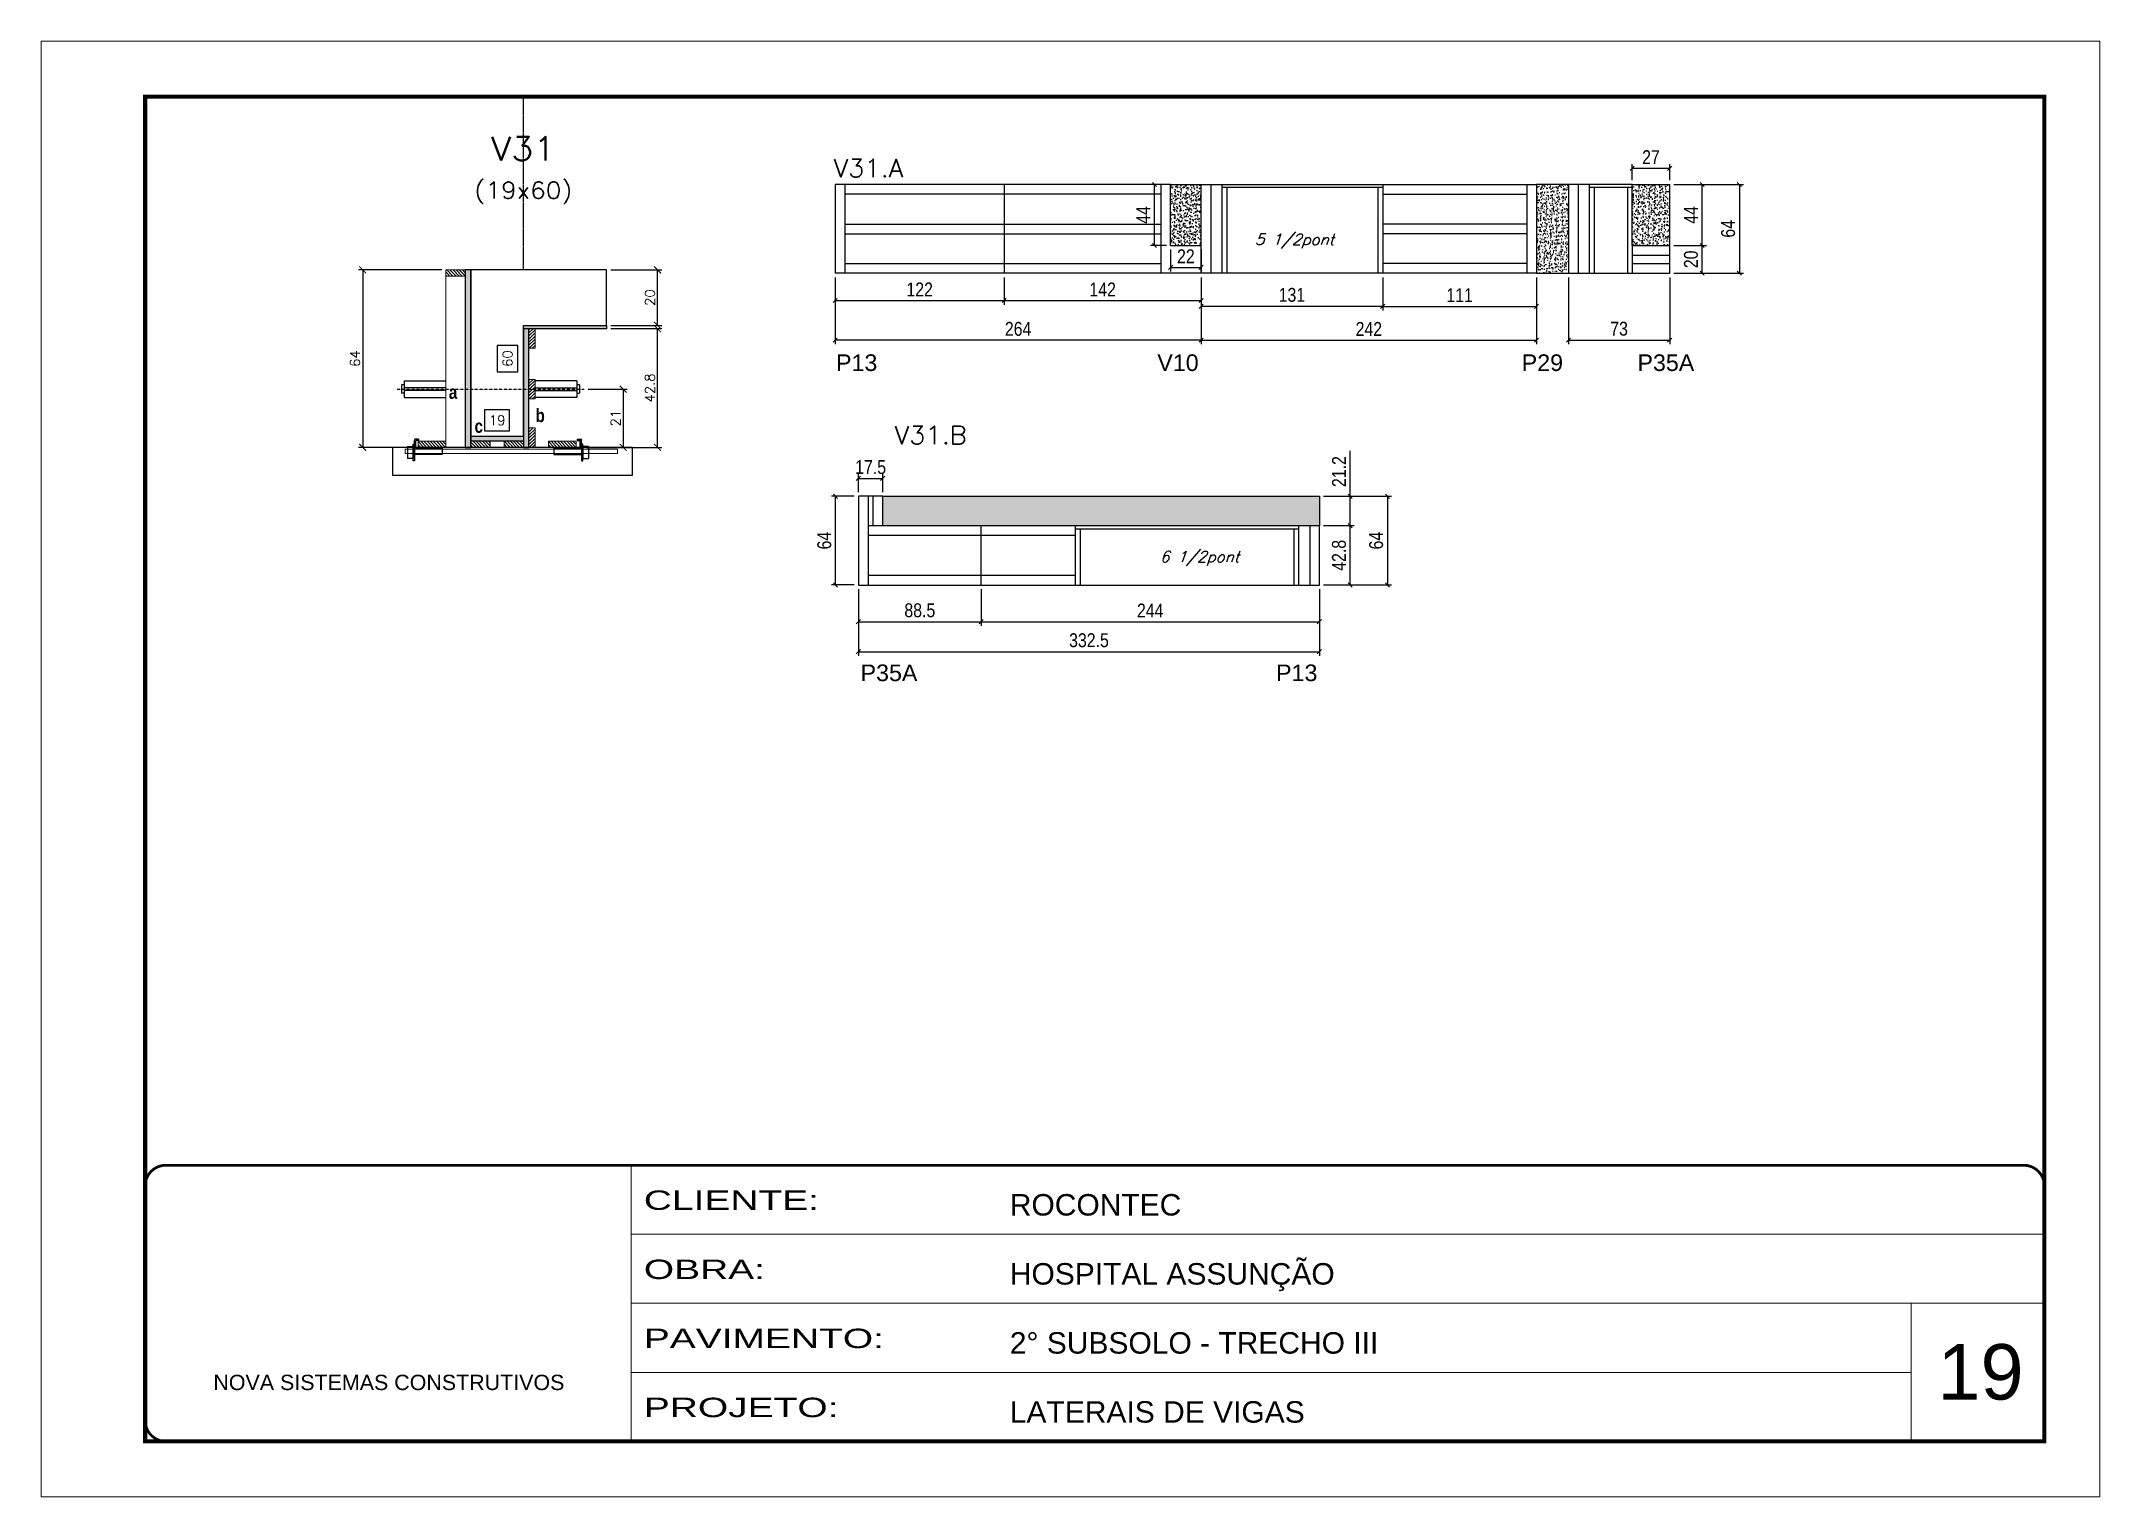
# Model space of a CAD drawing. Extents: x 137137 to 143418, y 10464 to 34486.
# Drawn here: x 140321 to 141806, y 28841 to 29891 of the extents above; entities that cross this region are included whole.
import ezdxf
from ezdxf.enums import TextEntityAlignment as Align

# ---------------------------------------------------------------- set-up
doc = ezdxf.new("R2010")
doc.units = 0
for name, pattern in [('CONTINUO', [0]), ('DASHED', [0.75, 0.5, -0.25]), ('HIDDEN', [0.375, 0.25, -0.125])]:
    doc.linetypes.add(name, pattern=pattern)
doc.layers.add('00-FELIPE', color=2, linetype='Continuous', lineweight=13, plot=False)
for name, color, linetype in [('5', 5, 'Continuous'), ('barrote', 251, 'Continuous'), ('COTA', 241, 'Continuous'), ('Cota Seção (2x)', 4, 'Continuous'), ('cotas', 4, 'Continuous'), ('detalhes', 4, 'Continuous'), ('Painéis', 200, 'Continuous'), ('presilha', 1, 'Continuous'), ('SARR_2.2x7', 40, 'Continuous'), ('SARR_3.5x7', 81, 'Continuous'), ('TENSOR', 3, 'Continuous'), ('texto', 7, 'Continuous'), ('Texto de Titulo', 7, 'Continuous'), ('Texto Qtd Sarr', 242, 'Continuous')]:
    doc.layers.add(name, color=color, linetype=linetype)
for name, color, linetype, lineweight in [('CARIMBO', 255, 'Continuous', 9), ('CONCRETO', 251, 'Continuous', 25), ('Folhas', 255, 'Continuous', 9), ('Hachura', 251, 'Continuous', 9), ('Madeira', 126, 'Continuous', 18), ('SARRAFO DE PRESSAO', 251, 'DASHED', 9), ('SCO-___-LAJ', 2, 'Continuous', 0), ('Texto Seção', 7, 'Continuous', 15)]:
    doc.layers.add(name, color=color, linetype=linetype, lineweight=lineweight)
doc.styles.add('ARIAL', font='arial.ttf')
doc.styles.add('COTA TECNICA', font='techl___.ttf', dxfattribs={"height": 10})
doc.styles.add('REGUA-120', font='ROMANS.shx', dxfattribs={"height": 15})
doc.styles.add('Romans', font='romans.shx')
doc.styles.get("Standard").update_dxf_attribs({"font": 'arial.ttf'})
doc.styles.add('TECNICA', font='techb___.ttf', dxfattribs={"height": 10})
doc.styles.add('Tecnologia', font='')
doc.styles.get('Tecnologia').set_extended_font_data('Forgotten Futurist')
doc.dimstyles.new('Cota Seção (2x)', dxfattribs={"dimtxt": 7, "dimasz": 5, "dimexe": 3, "dimexo": 3, "dimgap": 2, "dimtad": 3, "dimdec": 1, "dimlfac": 0.5, "dimzin": 12, "dimdsep": 46, "dimtxsty": 'Romans', "dimblk": 'ARCHTICK', "dimcen": 0, "dimclrd": 4, "dimclre": 4, "dimclrt": 1, "dimadec": 1, "dimazin": 3, "dimtfac": 1, "dimtdec": 1, "dimtmove": 0, "dimatfit": 3, "dimldrblk": 'OBLIQUE', "dimfxl": 1, "dimtolj": 1, "dimtzin": 12, "dimarcsym": 0})
doc.dimstyles.new('Cota Seção interna', dxfattribs={"dimtxt": 7, "dimasz": 6, "dimexe": 0.18, "dimexo": 2, "dimgap": -4, "dimtad": 3, "dimdec": 1, "dimlfac": 0.5, "dimzin": 12, "dimdsep": 46, "dimtxsty": 'Romans', "dimblk": 'ARCHTICK', "dimcen": 0.09, "dimse1": 1, "dimse2": 1, "dimsd1": 1, "dimsd2": 1, "dimclrd": 180, "dimclre": 5, "dimclrt": 1, "dimadec": 0, "dimazin": 3, "dimtfac": 1, "dimtdec": 1, "dimtofl": 0, "dimtmove": 0, "dimatfit": 3, "dimldrblk": 'ARCHTICK', "dimfxl": 1, "dimtolj": 1, "dimtzin": 0, "dimarcsym": 0})
doc.dimstyles.new('PAINEL', dxfattribs={"dimtxt": 10, "dimasz": 3, "dimexe": 3, "dimexo": 3, "dimgap": 3, "dimtad": 1, "dimdec": 1, "dimzin": 12, "dimdsep": 46, "dimtxsty": 'COTA TECNICA', "dimblk1": 'OBLIQUE', "dimblk2": 'OBLIQUE', "dimsah": 1, "dimcen": 0.9, "dimclrd": 4, "dimclre": 4, "dimclrt": 240, "dimadec": 1, "dimazin": 3, "dimtfac": 1, "dimtdec": 1, "dimtmove": 0, "dimatfit": 3, "dimfxl": 1, "dimtolj": 1, "dimtzin": 12, "dimarcsym": 0})
pattern_1 = [(50, (7427.9093, -1322.266), (5.46554007, -0.47817257), [0.5715, -6.2865]), (355, (7427.9093, -1322.266), (-1.05730264, 5.73170536), [0.4572, -5.02921753]), (100.4514447, (7428.365, -1322.306), (4.40823741, 5.25353256), [0.48570026, -5.34270734]), (46.1842, (7427.909, -1320.742), (8.13237123, -1.26126984), [0.85725, -9.42975]), (96.6355576, (7428.587, -1320.847), (7.122124, 7.42278374), [0.7285507, -8.01406824]), (351.184151, (7427.909, -1320.742), (7.122124, 7.42278374), [0.685799, -7.54379196]), (21, (7428.6713, -1321.123), (4.54843174, -3.06795595), [0.5715, -6.2865]), (326, (7428.6713, -1321.123), (1.85406085, 5.52563898), [0.4572, -5.0292]), (71.451445, (7429.0504, -1321.3786), (6.40249258, 2.45768307), [0.48570026, -5.34269813]), (37.5, (7427.9093, -1322.266), (0.092658098, 2.536651166), [0, -4.96824, 0, -5.1054, 0, -5.04825]), (7.5, (7427.9093, -1322.266), (2.004589875, 3.005417245), [0, -2.91084, 0, -4.85394, 0, -1.92405]), (327.5, (7426.21, -1322.266), (4.067717855, -0.17186232), [0, -1.905, 0, -5.9436, 0, -7.8867]), (317.5, (7425.448, -1322.266), (4.44387544, 0.76279473), [0, -2.4765, 0, -3.94716, 0, -5.6007])]

msp = doc.modelspace()

# ---------------------------------------------------------------- texts
at = {"layer": '5', "linetype": 'Continuous'}
for s, p in [('P13', (140894.16, 29653.56)), ('V10', (141125.91, 29653.56)), ('P29', (141388.77, 29653.56)), ('P35A', (141472.26, 29653.56)), ('P35A', (140911.87, 29429.85)), ('P13', (141211.59, 29429.85))]:
    msp.add_text(s, height=12, rotation=359.99996, dxfattribs=at).set_placement(p)
at = {"layer": 'CARIMBO', "style": 'ARIAL'}
msp.add_text('19', height=40, dxfattribs=at).set_placement((141688.65, 28911.62))
at = {"layer": 'detalhes', "style": 'TECNICA'}
for s, p in [('a', (140614.83, 29633.51)), ('b', (140677.37, 29616.67)), ('c', (140633.38, 29608.97))]:
    msp.add_text(s, height=9.6, dxfattribs=at).set_placement(p)
at = {"layer": 'texto', "color": 2, "char_height": 8, "attachment_point": 5, "style": 'Romans'}
for s, insert in [('{\\Q19;\\C256;5 1/2pont}', (141224.85, 29747.15)), ('{\\Q19;\\C256;6 1/2pont}', (141156.37, 29518.3))]:
    msp.add_mtext(s, dxfattribs=dict(at, insert=insert))
at = {"layer": 'Texto Seção', "style": 'REGUA-120', "width": 1.05}
for s, p in [('V31.A', (140892.39, 29793.45)), ('V31.B', (140936.41, 29600.89))]:
    msp.add_text(s, height=13, dxfattribs=at).set_placement(p)

# ---------------------------------------------------------------- blocks, each defined once
blk = doc.blocks.new('_Oblique')
at = {"color": 0, "linetype": 'ByBlock', "lineweight": -2}
blk.add_line((-0.5, -0.5), (0.5, 0.5), dxfattribs=at)
blk = doc.blocks.new('*D270')
at = {"layer": 'cotas', "color": 4, "linetype": 'ByBlock', "lineweight": -2, "transparency": 16777216}
for p, q in [((140893.5, 29721.1), (140893.5, 29672.8)), ((141157.5, 29721.1), (141157.5, 29672.8)), ((141157.5, 29675.8), (140893.5, 29675.8))]:
    blk.add_line(p, q, dxfattribs=at)
at = {"layer": 'Defpoints', "color": 0, "linetype": 'ByBlock', "transparency": 16777216}
for p in [(140893.5, 29724.1), (141157.5, 29724.1), (140893.5, 29675.8)]:
    blk.add_point(p, dxfattribs=at)
at = {"layer": 'cotas', "color": 4, "linetype": 'ByBlock', "lineweight": -2, "transparency": 16777216, "xscale": 3, "yscale": 3, "zscale": 3, "rotation": 180}
blk.add_blockref('_Oblique', (140893.5, 29675.8), dxfattribs=at)
at = {"layer": 'cotas', "color": 4, "linetype": 'ByBlock', "lineweight": -2, "transparency": 16777216, "xscale": 3, "yscale": 3, "zscale": 3}
blk.add_blockref('_Oblique', (141157.5, 29675.8), dxfattribs=at)
at = {"layer": 'cotas', "color": 240, "linetype": 'ByBlock', "transparency": 16777216, "insert": (141025.5, 29683.9), "char_height": 10, "attachment_point": 5, "style": 'COTA TECNICA'}
blk.add_mtext('\\A1;264', dxfattribs=at)
blk = doc.blocks.new('*D271')
at = {"layer": 'cotas', "color": 4, "linetype": 'ByBlock', "lineweight": -2, "transparency": 16777216}
for p, q in [((141157.5, 29721.1), (141157.5, 29672.8)), ((141399.5, 29721.1), (141399.5, 29672.8)), ((141157.5, 29675.8), (141399.5, 29675.8))]:
    blk.add_line(p, q, dxfattribs=at)
at = {"layer": 'Defpoints', "color": 0, "linetype": 'ByBlock', "transparency": 16777216}
for p in [(141157.5, 29724.1), (141399.5, 29724.1), (141399.5, 29675.8)]:
    blk.add_point(p, dxfattribs=at)
at = {"layer": 'cotas', "color": 4, "linetype": 'ByBlock', "lineweight": -2, "transparency": 16777216, "xscale": 3, "yscale": 3, "zscale": 3, "rotation": 180}
blk.add_blockref('_Oblique', (141157.5, 29675.8), dxfattribs=at)
at = {"layer": 'cotas', "color": 4, "linetype": 'ByBlock', "lineweight": -2, "transparency": 16777216, "xscale": 3, "yscale": 3, "zscale": 3}
blk.add_blockref('_Oblique', (141399.5, 29675.8), dxfattribs=at)
at = {"layer": 'cotas', "color": 240, "linetype": 'ByBlock', "transparency": 16777216, "insert": (141278.5, 29683.9), "char_height": 10, "attachment_point": 5, "style": 'COTA TECNICA'}
blk.add_mtext('\\A1;242', dxfattribs=at)
blk = doc.blocks.new('*D829')
at = {"layer": 'cotas', "color": 4, "linetype": 'ByBlock', "lineweight": -2, "transparency": 16777216}
for p, q in [((141422.5, 29721.1), (141422.5, 29672.8)), ((141495.5, 29721.1), (141495.5, 29672.8)), ((141422.5, 29675.8), (141495.5, 29675.8))]:
    blk.add_line(p, q, dxfattribs=at)
at = {"layer": 'Defpoints', "color": 0, "linetype": 'ByBlock', "transparency": 16777216}
for p in [(141422.5, 29724.1), (141495.5, 29724.1), (141495.5, 29675.8)]:
    blk.add_point(p, dxfattribs=at)
at = {"layer": 'cotas', "color": 4, "linetype": 'ByBlock', "lineweight": -2, "transparency": 16777216, "xscale": 3, "yscale": 3, "zscale": 3, "rotation": 180}
blk.add_blockref('_Oblique', (141422.5, 29675.8), dxfattribs=at)
at = {"layer": 'cotas', "color": 4, "linetype": 'ByBlock', "lineweight": -2, "transparency": 16777216, "xscale": 3, "yscale": 3, "zscale": 3}
blk.add_blockref('_Oblique', (141495.5, 29675.8), dxfattribs=at)
at = {"layer": 'cotas', "color": 240, "linetype": 'ByBlock', "transparency": 16777216, "insert": (141459, 29684), "char_height": 10, "attachment_point": 5, "style": 'COTA TECNICA'}
blk.add_mtext('\\A1;73', dxfattribs=at)
blk = doc.blocks.new('*D272')
at = {"layer": 'cotas', "color": 4, "linetype": 'ByBlock', "lineweight": -2, "transparency": 16777216}
for p, q in [((141498.5, 29744.1), (141522, 29744.1)), ((141519, 29724.1), (141519, 29744.1)), ((141498.5, 29724.1), (141522, 29724.1))]:
    blk.add_line(p, q, dxfattribs=at)
at = {"layer": 'Defpoints', "color": 0, "linetype": 'ByBlock', "transparency": 16777216}
for p in [(141495.5, 29744.1), (141519, 29744.1), (141495.5, 29724.1)]:
    blk.add_point(p, dxfattribs=at)
at = {"layer": 'cotas', "color": 4, "linetype": 'ByBlock', "lineweight": -2, "transparency": 16777216, "xscale": 3, "yscale": 3, "zscale": 3}
for p, rotation in [((141519, 29744.1), 90), ((141519, 29724.1), 270)]:
    blk.add_blockref('_Oblique', p, dxfattribs=dict(at, rotation=rotation))
at = {"layer": 'cotas', "color": 240, "linetype": 'ByBlock', "transparency": 16777216, "insert": (141510.9, 29734.1), "char_height": 10, "attachment_point": 5, "rotation": 90, "style": 'COTA TECNICA'}
blk.add_mtext('\\A1;20', dxfattribs=at)
blk = doc.blocks.new('*D830')
at = {"layer": 'cotas', "color": 4, "linetype": 'ByBlock', "lineweight": -2, "transparency": 16777216}
for p, q in [((141468.5, 29791.1), (141468.5, 29802.8)), ((141468.5, 29799.8), (141495.5, 29799.8)), ((141495.5, 29791.1), (141495.5, 29802.8))]:
    blk.add_line(p, q, dxfattribs=at)
at = {"layer": 'Defpoints', "color": 0, "linetype": 'ByBlock', "transparency": 16777216}
for p in [(141495.5, 29799.8), (141468.5, 29788.1), (141495.5, 29788.1)]:
    blk.add_point(p, dxfattribs=at)
at = {"layer": 'cotas', "color": 4, "linetype": 'ByBlock', "lineweight": -2, "transparency": 16777216, "xscale": 3, "yscale": 3, "zscale": 3, "rotation": 180}
blk.add_blockref('_Oblique', (141468.5, 29799.8), dxfattribs=at)
at = {"layer": 'cotas', "color": 4, "linetype": 'ByBlock', "lineweight": -2, "transparency": 16777216, "xscale": 3, "yscale": 3, "zscale": 3}
blk.add_blockref('_Oblique', (141495.5, 29799.8), dxfattribs=at)
at = {"layer": 'cotas', "color": 240, "linetype": 'ByBlock', "transparency": 16777216, "insert": (141482, 29807.8), "char_height": 10, "attachment_point": 5, "style": 'COTA TECNICA'}
blk.add_mtext('\\A1;27', dxfattribs=at)
blk = doc.blocks.new('*D831')
at = {"layer": 'cotas', "color": 4, "linetype": 'ByBlock', "lineweight": -2, "transparency": 16777216}
for p, q in [((140910.3, 29496.2), (140910.3, 29448.1)), ((141242.8, 29496.2), (141242.8, 29448.1)), ((140910.3, 29451.1), (141242.8, 29451.1))]:
    blk.add_line(p, q, dxfattribs=at)
at = {"layer": 'Defpoints', "color": 0, "linetype": 'ByBlock', "transparency": 16777216}
for p in [(140910.3, 29499.2), (141242.8, 29499.2), (141242.8, 29451.1)]:
    blk.add_point(p, dxfattribs=at)
at = {"layer": 'cotas', "color": 4, "linetype": 'ByBlock', "lineweight": -2, "transparency": 16777216, "xscale": 3, "yscale": 3, "zscale": 3, "rotation": 180}
blk.add_blockref('_Oblique', (140910.3, 29451.1), dxfattribs=at)
at = {"layer": 'cotas', "color": 4, "linetype": 'ByBlock', "lineweight": -2, "transparency": 16777216, "xscale": 3, "yscale": 3, "zscale": 3}
blk.add_blockref('_Oblique', (141242.8, 29451.1), dxfattribs=at)
at = {"layer": 'cotas', "color": 240, "linetype": 'ByBlock', "transparency": 16777216, "insert": (141076.6, 29459.3), "char_height": 10, "attachment_point": 5, "style": 'COTA TECNICA'}
blk.add_mtext('\\A1;332.5', dxfattribs=at)
blk = doc.blocks.new('*D273')
at = {"layer": 'cotas', "color": 4, "linetype": 'ByBlock', "lineweight": -2, "transparency": 16777216}
for p, q in [((140998.8, 29496.2), (140998.8, 29469.7)), ((141242.8, 29496.2), (141242.8, 29469.7)), ((140998.8, 29472.7), (141242.8, 29472.7))]:
    blk.add_line(p, q, dxfattribs=at)
at = {"layer": 'Defpoints', "color": 0, "linetype": 'ByBlock', "transparency": 16777216}
for p in [(140998.8, 29499.2), (141242.8, 29499.2), (141242.8, 29472.7)]:
    blk.add_point(p, dxfattribs=at)
at = {"layer": 'cotas', "color": 4, "linetype": 'ByBlock', "lineweight": -2, "transparency": 16777216, "xscale": 3, "yscale": 3, "zscale": 3, "rotation": 180}
blk.add_blockref('_Oblique', (140998.8, 29472.7), dxfattribs=at)
at = {"layer": 'cotas', "color": 4, "linetype": 'ByBlock', "lineweight": -2, "transparency": 16777216, "xscale": 3, "yscale": 3, "zscale": 3}
blk.add_blockref('_Oblique', (141242.8, 29472.7), dxfattribs=at)
at = {"layer": 'cotas', "color": 240, "linetype": 'ByBlock', "transparency": 16777216, "insert": (141120.8, 29480.8), "char_height": 10, "attachment_point": 5, "style": 'COTA TECNICA'}
blk.add_mtext('\\A1;244', dxfattribs=at)
blk = doc.blocks.new('*D832')
at = {"layer": 'cotas', "color": 4, "linetype": 'ByBlock', "lineweight": -2, "transparency": 16777216}
for p, q in [((141245.8, 29542), (141268, 29542)), ((141265, 29499.2), (141265, 29542)), ((141245.8, 29499.2), (141268, 29499.2))]:
    blk.add_line(p, q, dxfattribs=at)
at = {"layer": 'Defpoints', "color": 0, "linetype": 'ByBlock', "transparency": 16777216}
for p in [(141242.8, 29542), (141265, 29542), (141242.8, 29499.2)]:
    blk.add_point(p, dxfattribs=at)
at = {"layer": 'cotas', "color": 4, "linetype": 'ByBlock', "lineweight": -2, "transparency": 16777216, "xscale": 3, "yscale": 3, "zscale": 3}
for p, rotation in [((141265, 29542), 90), ((141265, 29499.2), 270)]:
    blk.add_blockref('_Oblique', p, dxfattribs=dict(at, rotation=rotation))
at = {"layer": 'cotas', "color": 240, "linetype": 'ByBlock', "transparency": 16777216, "insert": (141257, 29520.6), "char_height": 10, "attachment_point": 5, "rotation": 90, "style": 'COTA TECNICA'}
blk.add_mtext('\\A1;42.8', dxfattribs=at)
blk = doc.blocks.new('*D833')
at = {"layer": 'cotas', "color": 4, "linetype": 'ByBlock', "lineweight": -2, "transparency": 16777216}
for p, q in [((141265, 29563.2), (141265, 29595.9)), ((141245.8, 29563.2), (141268, 29563.2)), ((141265, 29542), (141265, 29563.2)), ((141245.8, 29542), (141268, 29542))]:
    blk.add_line(p, q, dxfattribs=at)
at = {"layer": 'Defpoints', "color": 0, "linetype": 'ByBlock', "transparency": 16777216}
for p in [(141242.8, 29563.2), (141265, 29563.2), (141242.8, 29542)]:
    blk.add_point(p, dxfattribs=at)
at = {"layer": 'cotas', "color": 4, "linetype": 'ByBlock', "lineweight": -2, "transparency": 16777216, "xscale": 3, "yscale": 3, "zscale": 3}
for p, rotation in [((141265, 29563.2), 90), ((141265, 29542), 270)]:
    blk.add_blockref('_Oblique', p, dxfattribs=dict(at, rotation=rotation))
at = {"layer": 'cotas', "color": 240, "linetype": 'ByBlock', "transparency": 16777216, "insert": (141257, 29581), "char_height": 10, "attachment_point": 5, "rotation": 90, "style": 'COTA TECNICA'}
blk.add_mtext('\\A1;21.2', dxfattribs=at)
blk = doc.blocks.new('*D274')
at = {"layer": 'cotas', "color": 4, "linetype": 'ByBlock', "lineweight": -2, "transparency": 16777216}
for p, q in [((141245.8, 29563.2), (141294.9, 29563.2)), ((141291.9, 29563.2), (141291.9, 29499.2)), ((141245.8, 29499.2), (141294.9, 29499.2))]:
    blk.add_line(p, q, dxfattribs=at)
at = {"layer": 'Defpoints', "color": 0, "linetype": 'ByBlock', "transparency": 16777216}
for p in [(141242.8, 29563.2), (141242.8, 29499.2), (141291.9, 29499.2)]:
    blk.add_point(p, dxfattribs=at)
at = {"layer": 'cotas', "color": 4, "linetype": 'ByBlock', "lineweight": -2, "transparency": 16777216, "xscale": 3, "yscale": 3, "zscale": 3}
for p, rotation in [((141291.9, 29563.2), 90), ((141291.9, 29499.2), 270)]:
    blk.add_blockref('_Oblique', p, dxfattribs=dict(at, rotation=rotation))
at = {"layer": 'cotas', "color": 240, "linetype": 'ByBlock', "transparency": 16777216, "insert": (141283.8, 29531.2), "char_height": 10, "attachment_point": 5, "rotation": 90, "style": 'COTA TECNICA'}
blk.add_mtext('\\A1;64', dxfattribs=at)
blk = doc.blocks.new('*D834')
at = {"layer": 'cotas', "color": 4, "linetype": 'ByBlock', "lineweight": -2, "transparency": 16777216}
for p, q in [((141498.5, 29788.1), (141522, 29788.1)), ((141519, 29744.1), (141519, 29788.1)), ((141498.5, 29744.1), (141522, 29744.1))]:
    blk.add_line(p, q, dxfattribs=at)
at = {"layer": 'Defpoints', "color": 0, "linetype": 'ByBlock', "transparency": 16777216}
for p in [(141495.5, 29788.1), (141519, 29788.1), (141495.5, 29744.1)]:
    blk.add_point(p, dxfattribs=at)
at = {"layer": 'cotas', "color": 4, "linetype": 'ByBlock', "lineweight": -2, "transparency": 16777216, "xscale": 3, "yscale": 3, "zscale": 3}
for p, rotation in [((141519, 29788.1), 90), ((141519, 29744.1), 270)]:
    blk.add_blockref('_Oblique', p, dxfattribs=dict(at, rotation=rotation))
at = {"layer": 'cotas', "color": 240, "linetype": 'ByBlock', "transparency": 16777216, "insert": (141510.9, 29766.1), "char_height": 10, "attachment_point": 5, "rotation": 90, "style": 'COTA TECNICA'}
blk.add_mtext('\\A1;44', dxfattribs=at)
blk = doc.blocks.new('*D275')
at = {"layer": 'cotas', "color": 4, "linetype": 'ByBlock', "lineweight": -2, "transparency": 16777216}
for p, q in [((141498.5, 29788.1), (141548.8, 29788.1)), ((141545.8, 29788.1), (141545.8, 29724.1)), ((141498.5, 29724.1), (141548.8, 29724.1))]:
    blk.add_line(p, q, dxfattribs=at)
at = {"layer": 'Defpoints', "color": 0, "linetype": 'ByBlock', "transparency": 16777216}
for p in [(141495.5, 29788.1), (141495.5, 29724.1), (141545.8, 29724.1)]:
    blk.add_point(p, dxfattribs=at)
at = {"layer": 'cotas', "color": 4, "linetype": 'ByBlock', "lineweight": -2, "transparency": 16777216, "xscale": 3, "yscale": 3, "zscale": 3}
for p, rotation in [((141545.8, 29788.1), 90), ((141545.8, 29724.1), 270)]:
    blk.add_blockref('_Oblique', p, dxfattribs=dict(at, rotation=rotation))
at = {"layer": 'cotas', "color": 240, "linetype": 'ByBlock', "transparency": 16777216, "insert": (141537.7, 29756.1), "char_height": 10, "attachment_point": 5, "rotation": 90, "style": 'COTA TECNICA'}
blk.add_mtext('\\A1;64', dxfattribs=at)
blk = doc.blocks.new('titulo1')
at = {"layer": 'Defpoints', "color": 252, "linetype": 'HIDDEN', "ltscale": 2}
blk.add_line((0, 0), (0, 125), dxfattribs=at)
at = {"layer": 'Defpoints', "style": 'Romans', "oblique": 15}
blk.add_attdef('FOLHA', text='', height=10, dxfattribs=at).set_placement((0, 15.6), align=Align.MIDDLE_CENTER)
at = {"layer": 'Texto Qtd Sarr', "color": 3, "style": 'Romans', "oblique": 15}
for tag, height, p in [('TITULO', 17, (0, 71.4)), ('SEÇÃO', 12, (0, 41.5))]:
    blk.add_attdef(tag, text='', height=height, dxfattribs=at).set_placement(p, align=Align.MIDDLE_CENTER)
blk = doc.blocks.new('_ArchTick')
at = {"color": 0, "linetype": 'ByBlock', "const_width": 0.15}
blk.add_lwpolyline([(-0.5, -0.5), (0.5, 0.5)], dxfattribs=at)
blk = doc.blocks.new('*D276')
at = {"layer": 'COTA', "color": 4, "lineweight": -2, "transparency": 16777216}
for p, q in [((140731.7, 29684.1), (140768.4, 29684.1)), ((140765.4, 29598.5), (140765.4, 29684.1)), ((140714.1, 29598.5), (140768.4, 29598.5))]:
    blk.add_line(p, q, dxfattribs=at)
at = {"layer": 'Defpoints', "color": 0, "transparency": 16777216}
for p in [(140728.7, 29684.1), (140765.4, 29684.1), (140711.1, 29598.5)]:
    blk.add_point(p, dxfattribs=at)
at = {"layer": 'COTA', "color": 4, "lineweight": -2, "transparency": 16777216, "xscale": 5, "yscale": 5, "zscale": 5}
for p, rotation in [((140765.4, 29684.1), 90), ((140765.4, 29598.5), 270)]:
    blk.add_blockref('_ArchTick', p, dxfattribs=dict(at, rotation=rotation))
at = {"layer": 'COTA', "color": 1, "transparency": 16777216, "insert": (140759.9, 29641.3), "char_height": 7, "attachment_point": 5, "rotation": 90, "style": 'Romans'}
blk.add_mtext('\\A1;42.8', dxfattribs=at)
blk = doc.blocks.new('*D277')
at = {"layer": 'COTA', "color": 4, "lineweight": -2, "transparency": 16777216}
for p, q in [((140731.7, 29726.5), (140768.4, 29726.5)), ((140765.4, 29686.5), (140765.4, 29726.5)), ((140731.7, 29686.5), (140768.4, 29686.5))]:
    blk.add_line(p, q, dxfattribs=at)
at = {"layer": 'Defpoints', "color": 0, "transparency": 16777216}
for p in [(140728.7, 29726.5), (140765.4, 29726.5), (140728.7, 29686.5)]:
    blk.add_point(p, dxfattribs=at)
at = {"layer": 'COTA', "color": 4, "lineweight": -2, "transparency": 16777216, "xscale": 5, "yscale": 5, "zscale": 5}
for p, rotation in [((140765.4, 29726.5), 90), ((140765.4, 29686.5), 270)]:
    blk.add_blockref('_ArchTick', p, dxfattribs=dict(at, rotation=rotation))
at = {"layer": 'COTA', "color": 1, "transparency": 16777216, "insert": (140759.9, 29706.5), "char_height": 7, "attachment_point": 5, "rotation": 90, "style": 'Romans'}
blk.add_mtext('\\A1;20', dxfattribs=at)
blk = doc.blocks.new('*D278')
at = {"layer": 'Cota Seção (2x)', "color": 180, "lineweight": -2, "transparency": 16777216}
for p, q in [((140664.7, 29672), (140649.7, 29672)), ((140649.7, 29672), (140649.7, 29653)), ((140664.7, 29653), (140664.7, 29672)), ((140649.7, 29653), (140664.7, 29653))]:
    blk.add_line(p, q, dxfattribs=at)
at = {"layer": 'Defpoints', "color": 0, "transparency": 16777216}
for p in [(140668.7, 29726.5), (140668.7, 29726.5), (140668.7, 29606.5)]:
    blk.add_point(p, dxfattribs=at)
at = {"layer": 'Cota Seção (2x)', "color": 1, "transparency": 16777216, "insert": (140657.2, 29662.5), "char_height": 7, "attachment_point": 5, "rotation": 90, "style": 'Romans'}
blk.add_mtext('\\A1;60', dxfattribs=at)
blk = doc.blocks.new('PRESILHA METÁLICA 1')
at = {"layer": 'presilha'}
for p, q in [((0, 13), (6, 13)), ((0, 13), (0, 0)), ((6, 0), (0, 0)), ((6, 15.5), (7.5, 15.5)), ((6, -2.5), (6, 15.5)), ((6, 13), (6, 0)), ((7.5, 10.6), (7.5, 19.9)), ((7.5, 15.5), (7.5, -2.5)), ((37.5, 4.1), (7.5, 4.1)), ((12, 21), (8.6, 21)), ((9, 11.6), (9, 18.9)), ((12, 19.5), (9.6, 19.5)), ((37.5, 11), (9.6, 11)), ((12, 21), (12, 19.5)), ((37.5, 11), (37.5, 4.1)), ((7.5, -2.5), (6, -2.5))]:
    blk.add_line(p, q, dxfattribs=at)
for centre, radius, start, end in [((8.6, 19.9), 1.14, 90, 180), ((9.6, 18.9), 0.57, 90, 180), ((9.6, 11.6), 0.57, 180, 270)]:
    blk.add_arc(centre, radius, start, end, dxfattribs=at)
blk = doc.blocks.new('*D252')
at = {"layer": 'Cota Seção (2x)', "color": 180, "lineweight": -2, "transparency": 16777216}
for p, q in [((140658.7, 29625.5), (140640.7, 29625.5)), ((140640.7, 29625.5), (140640.7, 29610.5)), ((140658.7, 29610.5), (140658.7, 29625.5)), ((140640.7, 29610.5), (140658.7, 29610.5))]:
    blk.add_line(p, q, dxfattribs=at)
at = {"layer": 'Defpoints', "color": 0, "transparency": 16777216}
for p in [(140630.7, 29598.5), (140668.7, 29606.5), (140668.7, 29598.5)]:
    blk.add_point(p, dxfattribs=at)
at = {"layer": 'Cota Seção (2x)', "color": 1, "transparency": 16777216, "insert": (140649.7, 29618), "char_height": 7, "attachment_point": 5, "style": 'Romans'}
blk.add_mtext('\\A1;19', dxfattribs=at)
blk = doc.blocks.new('*D817')
at = {"layer": 'COTA', "color": 4, "lineweight": -2, "transparency": 16777216}
for p, q in [((140609.7, 29726.5), (140549.7, 29726.5)), ((140552.7, 29726.5), (140552.7, 29598.5)), ((140609.7, 29598.5), (140549.7, 29598.5))]:
    blk.add_line(p, q, dxfattribs=at)
at = {"layer": 'Defpoints', "color": 0, "transparency": 16777216}
for p in [(140612.7, 29726.5), (140552.7, 29598.5), (140612.7, 29598.5)]:
    blk.add_point(p, dxfattribs=at)
at = {"layer": 'COTA', "color": 4, "lineweight": -2, "transparency": 16777216, "xscale": 5, "yscale": 5, "zscale": 5}
for p, rotation in [((140552.7, 29726.5), 90), ((140552.7, 29598.5), 270)]:
    blk.add_blockref('_ArchTick', p, dxfattribs=dict(at, rotation=rotation))
at = {"layer": 'COTA', "color": 1, "transparency": 16777216, "insert": (140547.2, 29662.5), "char_height": 7, "attachment_point": 5, "rotation": 90, "style": 'Romans'}
blk.add_mtext('\\A1;64', dxfattribs=at)
blk = doc.blocks.new('*D818')
at = {"layer": 'COTA', "color": 4, "lineweight": -2, "transparency": 16777216}
for p, q in [((140715.4, 29640.5), (140743.6, 29640.5)), ((140740.6, 29640.5), (140740.6, 29598.5)), ((140725, 29598.5), (140743.6, 29598.5))]:
    blk.add_line(p, q, dxfattribs=at)
at = {"layer": 'Defpoints', "color": 0, "transparency": 16777216}
for p in [(140712.4, 29640.5), (140722, 29598.5), (140740.6, 29598.5)]:
    blk.add_point(p, dxfattribs=at)
at = {"layer": 'COTA', "color": 4, "lineweight": -2, "transparency": 16777216, "xscale": 5, "yscale": 5, "zscale": 5}
for p, rotation in [((140740.6, 29640.5), 90), ((140740.6, 29598.5), 270)]:
    blk.add_blockref('_ArchTick', p, dxfattribs=dict(at, rotation=rotation))
at = {"layer": 'COTA', "color": 1, "transparency": 16777216, "insert": (140735.1, 29619.5), "char_height": 7, "attachment_point": 5, "rotation": 90, "style": 'Romans'}
blk.add_mtext('\\A1;21', dxfattribs=at)
blk = doc.blocks.new('9999999999')
at = {"color": 30, "linetype": 'CONTINUO'}
for p, q in [((98564.6, 34230.2), (98564.6, 34429.4)), ((98564.6, 34379.6), (99584, 34379.6)), ((98564.6, 34329.8), (99488, 34329.8)), ((99584, 34329.8), (99488, 34329.8)), ((99488, 34329.8), (99488, 34230.2)), ((98564.6, 34280), (99488, 34280))]:
    blk.add_line(p, q, dxfattribs=at)
at = {"color": 30, "linetype": 'CONTINUO', "const_width": 2}
blk.add_lwpolyline([(99584, 34230.2), (99584, 34414.4, 0.414214), (99569, 34429.4), (98229, 34429.4, 0.414214), (98214, 34414.4), (98214, 34245.2, 0.414214), (98229, 34230.2), (99584, 34230.2)], format="xyb", dxfattribs=at)
at = {"layer": 'Folhas'}
blk.add_lwpolyline([(98139, 34190.2), (99624, 34190.2), (99624, 35240.2), (98139, 35240.2)], close=True, dxfattribs=at)
at = {"layer": 'Folhas', "color": 30, "const_width": 3}
blk.add_lwpolyline([(98214, 34230.2), (99584, 34230.2), (99584, 35200.2), (98214, 35200.2)], close=True, dxfattribs=at)
at = {"color": 7, "linetype": 'Continuous', "ltscale": 5, "style": 'ARIAL'}
for s, height, p in [('ROCONTEC', 15.48, (98837.7, 34393.1)), ('HOSPITAL ASSUNÇÃO', 15.483, (98837.7, 34343.3)), ('2° SUBSOLO - TRECHO III', 15.483, (98837.7, 34293.5)), ('NOVA SISTEMAS CONSTRUTIVOS', 11.059, (98263.2, 34267.2)), ('LATERAIS DE VIGAS', 15.483, (98837.7, 34243.7))]:
    blk.add_text(s, height=height, dxfattribs=at).set_placement(p)
at = {"layer": 'Folhas', "color": 7, "style": 'Tecnologia', "width": 1.5}
for s, p in [('CLIENTE:', (98573.7, 34397.2)), ('OBRA:', (98573.7, 34347.3)), ('PAVIMENTO:', (98573.7, 34297.5)), ('PROJETO:', (98573.7, 34247.7))]:
    blk.add_text(s, height=14, dxfattribs=at).set_placement(p)
blk = doc.blocks.new('*D553')
at = {"layer": 'COTA', "color": 4, "linetype": 'ByBlock', "lineweight": -2, "transparency": 16777216}
for p, q in [((140893.5, 29721.1), (140893.5, 29701.4)), ((141015.5, 29721.1), (141015.5, 29701.4)), ((140893.5, 29704.4), (141015.5, 29704.4))]:
    blk.add_line(p, q, dxfattribs=at)
at = {"layer": 'Defpoints', "color": 0, "linetype": 'ByBlock', "transparency": 16777216}
for p in [(140893.5, 29724.1), (141015.5, 29724.1), (141015.5, 29704.4)]:
    blk.add_point(p, dxfattribs=at)
at = {"layer": 'COTA', "color": 4, "linetype": 'ByBlock', "lineweight": -2, "transparency": 16777216, "xscale": 3, "yscale": 3, "zscale": 3, "rotation": 180}
blk.add_blockref('_Oblique', (140893.5, 29704.4), dxfattribs=at)
at = {"layer": 'COTA', "color": 4, "linetype": 'ByBlock', "lineweight": -2, "transparency": 16777216, "xscale": 3, "yscale": 3, "zscale": 3}
blk.add_blockref('_Oblique', (141015.5, 29704.4), dxfattribs=at)
at = {"layer": 'COTA', "color": 240, "linetype": 'ByBlock', "transparency": 16777216, "insert": (140954.5, 29712.4), "char_height": 10, "attachment_point": 5, "style": 'COTA TECNICA'}
blk.add_mtext('\\A1;122', dxfattribs=at)
blk = doc.blocks.new('*D554')
at = {"layer": 'COTA', "color": 4, "linetype": 'ByBlock', "lineweight": -2, "transparency": 16777216}
for p, q in [((141015.5, 29721.1), (141015.5, 29701.4)), ((141157.5, 29721.1), (141157.5, 29701.4)), ((141015.5, 29704.4), (141157.5, 29704.4))]:
    blk.add_line(p, q, dxfattribs=at)
at = {"layer": 'Defpoints', "color": 0, "linetype": 'ByBlock', "transparency": 16777216}
for p in [(141015.5, 29724.1), (141157.5, 29724.1), (141157.5, 29704.4)]:
    blk.add_point(p, dxfattribs=at)
at = {"layer": 'COTA', "color": 4, "linetype": 'ByBlock', "lineweight": -2, "transparency": 16777216, "xscale": 3, "yscale": 3, "zscale": 3, "rotation": 180}
blk.add_blockref('_Oblique', (141015.5, 29704.4), dxfattribs=at)
at = {"layer": 'COTA', "color": 4, "linetype": 'ByBlock', "lineweight": -2, "transparency": 16777216, "xscale": 3, "yscale": 3, "zscale": 3}
blk.add_blockref('_Oblique', (141157.5, 29704.4), dxfattribs=at)
at = {"layer": 'COTA', "color": 240, "linetype": 'ByBlock', "transparency": 16777216, "insert": (141086.5, 29712.4), "char_height": 10, "attachment_point": 5, "style": 'COTA TECNICA'}
blk.add_mtext('\\A1;142', dxfattribs=at)
blk = doc.blocks.new('*D555')
at = {"layer": 'COTA', "color": 4, "linetype": 'ByBlock', "lineweight": -2, "transparency": 16777216}
for p, q in [((141288.5, 29721.1), (141288.5, 29697.2)), ((141399.5, 29721.1), (141399.5, 29697.2)), ((141288.5, 29700.2), (141399.5, 29700.2))]:
    blk.add_line(p, q, dxfattribs=at)
at = {"layer": 'Defpoints', "color": 0, "linetype": 'ByBlock', "transparency": 16777216}
for p in [(141288.5, 29724.1), (141399.5, 29724.1), (141399.5, 29700.2)]:
    blk.add_point(p, dxfattribs=at)
at = {"layer": 'COTA', "color": 4, "linetype": 'ByBlock', "lineweight": -2, "transparency": 16777216, "xscale": 3, "yscale": 3, "zscale": 3, "rotation": 180}
blk.add_blockref('_Oblique', (141288.5, 29700.2), dxfattribs=at)
at = {"layer": 'COTA', "color": 4, "linetype": 'ByBlock', "lineweight": -2, "transparency": 16777216, "xscale": 3, "yscale": 3, "zscale": 3}
blk.add_blockref('_Oblique', (141399.5, 29700.2), dxfattribs=at)
at = {"layer": 'COTA', "color": 240, "linetype": 'ByBlock', "transparency": 16777216, "insert": (141344, 29708.3), "char_height": 10, "attachment_point": 5, "style": 'COTA TECNICA'}
blk.add_mtext('\\A1;111', dxfattribs=at)
blk = doc.blocks.new('*D556')
at = {"layer": 'COTA', "color": 4, "linetype": 'ByBlock', "lineweight": -2, "transparency": 16777216}
for p, q in [((141157.5, 29721.1), (141157.5, 29697.2)), ((141288.5, 29721.1), (141288.5, 29697.2)), ((141288.5, 29700.2), (141157.5, 29700.2))]:
    blk.add_line(p, q, dxfattribs=at)
at = {"layer": 'Defpoints', "color": 0, "linetype": 'ByBlock', "transparency": 16777216}
for p in [(141157.5, 29724.1), (141288.5, 29724.1), (141157.5, 29700.2)]:
    blk.add_point(p, dxfattribs=at)
at = {"layer": 'COTA', "color": 4, "linetype": 'ByBlock', "lineweight": -2, "transparency": 16777216, "xscale": 3, "yscale": 3, "zscale": 3, "rotation": 180}
blk.add_blockref('_Oblique', (141157.5, 29700.2), dxfattribs=at)
at = {"layer": 'COTA', "color": 4, "linetype": 'ByBlock', "lineweight": -2, "transparency": 16777216, "xscale": 3, "yscale": 3, "zscale": 3}
blk.add_blockref('_Oblique', (141288.5, 29700.2), dxfattribs=at)
at = {"layer": 'COTA', "color": 240, "linetype": 'ByBlock', "transparency": 16777216, "insert": (141223, 29708.4), "char_height": 10, "attachment_point": 5, "style": 'COTA TECNICA'}
blk.add_mtext('\\A1;131', dxfattribs=at)
blk = doc.blocks.new('*D557')
at = {"layer": 'COTA', "color": 4, "linetype": 'ByBlock', "lineweight": -2, "transparency": 16777216}
for p, q in [((141135.5, 29741.1), (141135.5, 29725.3)), ((141157.5, 29741.1), (141157.5, 29725.3)), ((141135.5, 29728.3), (141157.5, 29728.3))]:
    blk.add_line(p, q, dxfattribs=at)
at = {"layer": 'Defpoints', "color": 0, "linetype": 'ByBlock', "transparency": 16777216}
for p in [(141135.5, 29744.1), (141157.5, 29744.1), (141157.5, 29728.3)]:
    blk.add_point(p, dxfattribs=at)
at = {"layer": 'COTA', "color": 4, "linetype": 'ByBlock', "lineweight": -2, "transparency": 16777216, "xscale": 3, "yscale": 3, "zscale": 3, "rotation": 180}
blk.add_blockref('_Oblique', (141135.5, 29728.3), dxfattribs=at)
at = {"layer": 'COTA', "color": 4, "linetype": 'ByBlock', "lineweight": -2, "transparency": 16777216, "xscale": 3, "yscale": 3, "zscale": 3}
blk.add_blockref('_Oblique', (141157.5, 29728.3), dxfattribs=at)
at = {"layer": 'COTA', "color": 240, "linetype": 'ByBlock', "transparency": 16777216, "insert": (141146.5, 29736.3), "char_height": 10, "attachment_point": 5, "style": 'COTA TECNICA'}
blk.add_mtext('\\A1;22', dxfattribs=at)
blk = doc.blocks.new('*D558')
at = {"layer": 'COTA', "color": 4, "linetype": 'ByBlock', "lineweight": -2, "transparency": 16777216}
for p, q in [((141132.5, 29788.1), (141120.9, 29788.1)), ((141123.9, 29744.1), (141123.9, 29788.1)), ((141132.5, 29744.1), (141120.9, 29744.1))]:
    blk.add_line(p, q, dxfattribs=at)
at = {"layer": 'Defpoints', "color": 0, "linetype": 'ByBlock', "transparency": 16777216}
for p in [(141123.9, 29788.1), (141135.5, 29788.1), (141135.5, 29744.1)]:
    blk.add_point(p, dxfattribs=at)
at = {"layer": 'COTA', "color": 4, "linetype": 'ByBlock', "lineweight": -2, "transparency": 16777216, "xscale": 3, "yscale": 3, "zscale": 3}
for p, rotation in [((141123.9, 29788.1), 90), ((141123.9, 29744.1), 270)]:
    blk.add_blockref('_Oblique', p, dxfattribs=dict(at, rotation=rotation))
at = {"layer": 'COTA', "color": 240, "linetype": 'ByBlock', "transparency": 16777216, "insert": (141115.8, 29766.1), "char_height": 10, "attachment_point": 5, "rotation": 90, "style": 'COTA TECNICA'}
blk.add_mtext('\\A1;44', dxfattribs=at)
blk = doc.blocks.new('*D559')
at = {"layer": 'COTA', "color": 4, "linetype": 'ByBlock', "lineweight": -2, "transparency": 16777216}
for p, q in [((140907.3, 29563.2), (140890.8, 29563.2)), ((140893.8, 29499.2), (140893.8, 29563.2)), ((140907.3, 29499.2), (140890.8, 29499.2))]:
    blk.add_line(p, q, dxfattribs=at)
at = {"layer": 'Defpoints', "color": 0, "linetype": 'ByBlock', "transparency": 16777216}
for p in [(140893.8, 29563.2), (140910.3, 29563.2), (140910.3, 29499.2)]:
    blk.add_point(p, dxfattribs=at)
at = {"layer": 'COTA', "color": 4, "linetype": 'ByBlock', "lineweight": -2, "transparency": 16777216, "xscale": 3, "yscale": 3, "zscale": 3}
for p, rotation in [((140893.8, 29563.2), 90), ((140893.8, 29499.2), 270)]:
    blk.add_blockref('_Oblique', p, dxfattribs=dict(at, rotation=rotation))
at = {"layer": 'COTA', "color": 240, "linetype": 'ByBlock', "transparency": 16777216, "insert": (140885.7, 29531.2), "char_height": 10, "attachment_point": 5, "rotation": 90, "style": 'COTA TECNICA'}
blk.add_mtext('\\A1;64', dxfattribs=at)
blk = doc.blocks.new('*D560')
at = {"layer": 'COTA', "color": 4, "linetype": 'ByBlock', "lineweight": -2, "transparency": 16777216}
for p, q in [((140910.3, 29566.2), (140910.3, 29579.1)), ((140910.3, 29576.1), (140927.8, 29576.1)), ((140927.8, 29566.2), (140927.8, 29579.1))]:
    blk.add_line(p, q, dxfattribs=at)
at = {"layer": 'Defpoints', "color": 0, "linetype": 'ByBlock', "transparency": 16777216}
for p in [(140927.8, 29576.1), (140910.3, 29563.2), (140927.8, 29563.2)]:
    blk.add_point(p, dxfattribs=at)
at = {"layer": 'COTA', "color": 4, "linetype": 'ByBlock', "lineweight": -2, "transparency": 16777216, "xscale": 3, "yscale": 3, "zscale": 3, "rotation": 180}
blk.add_blockref('_Oblique', (140910.3, 29576.1), dxfattribs=at)
at = {"layer": 'COTA', "color": 4, "linetype": 'ByBlock', "lineweight": -2, "transparency": 16777216, "xscale": 3, "yscale": 3, "zscale": 3}
blk.add_blockref('_Oblique', (140927.8, 29576.1), dxfattribs=at)
at = {"layer": 'COTA', "color": 240, "linetype": 'ByBlock', "transparency": 16777216, "insert": (140919.1, 29584.2), "char_height": 10, "attachment_point": 5, "style": 'COTA TECNICA'}
blk.add_mtext('\\A1;17.5', dxfattribs=at)
blk = doc.blocks.new('*D914')
at = {"layer": '00-FELIPE', "color": 4, "lineweight": -2, "transparency": 16777216}
for p, q in [((140910.3, 29496.2), (140910.3, 29469.7)), ((140998.8, 29496.2), (140998.8, 29469.7)), ((140910.3, 29472.7), (140998.8, 29472.7))]:
    blk.add_line(p, q, dxfattribs=at)
at = {"layer": 'Defpoints', "color": 0, "transparency": 16777216}
for p in [(140910.3, 29499.2), (140998.8, 29499.2), (140998.8, 29472.7)]:
    blk.add_point(p, dxfattribs=at)
at = {"layer": '00-FELIPE', "color": 4, "lineweight": -2, "transparency": 16777216, "xscale": 3, "yscale": 3, "zscale": 3, "rotation": 180}
blk.add_blockref('_Oblique', (140910.3, 29472.7), dxfattribs=at)
at = {"layer": '00-FELIPE', "color": 4, "lineweight": -2, "transparency": 16777216, "xscale": 3, "yscale": 3, "zscale": 3}
blk.add_blockref('_Oblique', (140998.8, 29472.7), dxfattribs=at)
at = {"layer": '00-FELIPE', "color": 240, "transparency": 16777216, "insert": (140954.6, 29480.9), "char_height": 10, "attachment_point": 5, "style": 'COTA TECNICA'}
blk.add_mtext('\\A1;88.5', dxfattribs=at)

# ---------------------------------------------------------------- dimensions: what is measured, and where the dimension line sits
at = {"layer": '00-FELIPE'}
dim = msp.add_linear_dim(base=(140998.84, 29472.72), p1=(140910.34, 29499.17), p2=(140998.84, 29499.17), dimstyle='PAINEL', dxfattribs=at)
dim.commit()
dim.dimension.update_dxf_attribs({"geometry": '*D914', "text_midpoint": (140954.59, 29480.85)})
at = {"layer": 'COTA', "linetype": 'ByBlock'}
for base, p1, p2, picture, middle in [((141123.87, 29788.09), (141135.54, 29744.09), (141135.54, 29788.09), '*D558', (141115.79, 29766.09)), ((140893.78, 29563.17), (140910.34, 29499.17), (140910.34, 29563.17), '*D559', (140885.68, 29531.17))]:
    dim = msp.add_linear_dim(base=base, p1=p1, p2=p2, angle=90, dimstyle='PAINEL', dxfattribs=at)
    dim.commit()
    dim.dimension.update_dxf_attribs({"geometry": picture, "text_midpoint": middle})
for base, p1, p2, picture, middle in [((141157.54, 29728.29), (141135.54, 29744.09), (141157.54, 29744.09), '*D557', (141146.54, 29736.29)), ((141015.54, 29704.36), (140893.54, 29724.09), (141015.54, 29724.09), '*D553', (140954.54, 29712.42)), ((141399.54, 29700.22), (141288.54, 29724.09), (141399.54, 29724.09), '*D555', (141344.04, 29708.27))]:
    dim = msp.add_linear_dim(base=base, p1=p1, p2=p2, dimstyle='PAINEL', dxfattribs=at)
    dim.commit()
    dim.dimension.update_dxf_attribs({"geometry": picture, "text_midpoint": middle})
at = {"layer": 'COTA'}
for base, p1, p2, picture, middle in [((140552.69, 29598.48), (140612.66, 29726.48), (140612.66, 29598.48), '*D817', (140547.19, 29662.48)), ((140765.37, 29726.48), (140728.66, 29686.48), (140728.66, 29726.48), '*D277', (140759.87, 29706.48)), ((140765.37, 29684.08), (140711.06, 29598.48), (140728.66, 29684.08), '*D276', (140759.87, 29641.28)), ((140740.56, 29598.48), (140712.4, 29640.48), (140722, 29598.48), '*D818', (140735.06, 29619.48))]:
    dim = msp.add_linear_dim(base=base, p1=p1, p2=p2, angle=90, dimstyle='Cota Seção (2x)', dxfattribs=at)
    dim.commit()
    dim.dimension.update_dxf_attribs({"geometry": picture, "text_midpoint": middle})
at = {"layer": 'COTA', "linetype": 'ByBlock'}
for base, p1, picture, middle in [((141157.54, 29704.36), (141015.54, 29724.09), '*D554', (141086.54, 29712.43)), ((141157.54, 29700.22), (141288.54, 29724.09), '*D556', (141223.04, 29708.43))]:
    dim = msp.add_linear_dim(base=base, p1=p1, p2=(141157.54, 29724.09), dimstyle='PAINEL', override={"dimtmove": 1}, dxfattribs=at)
    dim.commit()
    dim.dimension.update_dxf_attribs({"geometry": picture, "text_midpoint": middle})
dim = msp.add_linear_dim(base=(140927.84, 29576.06), p1=(140910.34, 29563.17), p2=(140927.84, 29563.17), dimstyle='PAINEL', dxfattribs=at)
dim.commit()
dim.dimension.update_dxf_attribs({"geometry": '*D560', "text_midpoint": (140919.09, 29576.06), "dimtype": 160})
at = {"layer": 'Cota Seção (2x)'}
dim = msp.add_linear_dim(base=(140668.66, 29726.48), p1=(140668.66, 29606.48), p2=(140668.66, 29726.48), angle=90, dimstyle='Cota Seção interna', dxfattribs=at)
dim.commit()
dim.dimension.update_dxf_attribs({"geometry": '*D278', "text_midpoint": (140668.66, 29662.48), "dimtype": 160})
dim = msp.add_linear_dim(base=(140668.66, 29606.48), p1=(140630.66, 29598.48), p2=(140668.66, 29598.48), dimstyle='Cota Seção interna', dxfattribs=at)
dim.commit()
dim.dimension.update_dxf_attribs({"geometry": '*D252', "text_midpoint": (140649.66, 29606.48), "dimtype": 160})
at = {"layer": 'cotas', "linetype": 'ByBlock'}
for base, p1, p2, picture, middle in [((141495.54, 29799.75), (141468.54, 29788.09), (141495.54, 29788.09), '*D830', (141482.04, 29807.83)), ((140893.54, 29675.78), (141157.54, 29724.09), (140893.54, 29724.09), '*D270', (141025.54, 29683.88)), ((141399.54, 29675.78), (141157.54, 29724.09), (141399.54, 29724.09), '*D271', (141278.54, 29683.86)), ((141495.54, 29675.78), (141422.54, 29724.09), (141495.54, 29724.09), '*D829', (141459.04, 29684)), ((141242.84, 29451.07), (140910.34, 29499.17), (141242.84, 29499.17), '*D831', (141076.59, 29459.29)), ((141242.84, 29472.72), (140998.84, 29499.17), (141242.84, 29499.17), '*D273', (141120.84, 29480.79))]:
    dim = msp.add_linear_dim(base=base, p1=p1, p2=p2, dimstyle='PAINEL', dxfattribs=at)
    dim.commit()
    dim.dimension.update_dxf_attribs({"geometry": picture, "text_midpoint": middle})
for base, p1, p2, picture, middle in [((141518.99, 29788.09), (141495.54, 29744.09), (141495.54, 29788.09), '*D834', (141510.91, 29766.09)), ((141545.79, 29724.09), (141495.54, 29788.09), (141495.54, 29724.09), '*D275', (141537.69, 29756.09)), ((141265.05, 29563.17), (141242.84, 29541.97), (141242.84, 29563.17), '*D833', (141256.99, 29581.04)), ((141291.85, 29499.17), (141242.84, 29563.17), (141242.84, 29499.17), '*D274', (141283.75, 29531.17)), ((141265.05, 29541.97), (141242.84, 29499.17), (141242.84, 29541.97), '*D832', (141256.95, 29520.57))]:
    dim = msp.add_linear_dim(base=base, p1=p1, p2=p2, angle=90, dimstyle='PAINEL', dxfattribs=at)
    dim.commit()
    dim.dimension.update_dxf_attribs({"geometry": picture, "text_midpoint": middle})
dim = msp.add_linear_dim(base=(141518.99, 29744.09), p1=(141495.54, 29724.09), p2=(141495.54, 29744.09), angle=90, dimstyle='PAINEL', dxfattribs=at)
dim.commit()
dim.dimension.update_dxf_attribs({"geometry": '*D272', "text_midpoint": (141518.99, 29734.09), "dimtype": 160})

# ---------------------------------------------------------------- hatches: boundary and pattern name
at = {"layer": 'COTA', "linetype": 'ByBlock'}
h = msp.add_hatch(dxfattribs=at)
h.set_pattern_fill('AR-CONC', color=256, scale=0.03)
h.set_pattern_definition(pattern_1)
h.paths.add_polyline_path([(141135.54, 29744.09), (141157.54, 29744.09), (141157.54, 29788.09), (141135.54, 29788.09)])
h = msp.add_hatch(dxfattribs=at)
h.set_pattern_fill('AR-CONC', color=256, scale=0.03)
h.set_pattern_definition(pattern_1)
h.paths.add_polyline_path([(141399.54, 29724.09), (141422.54, 29724.09), (141422.54, 29788.09), (141399.54, 29788.09)])
h = msp.add_hatch(dxfattribs=at)
h.set_pattern_fill('AR-CONC', color=256, scale=0.03)
h.set_pattern_definition(pattern_1)
h.paths.add_polyline_path([(141495.54, 29788.09), (141468.54, 29788.09), (141468.54, 29744.09), (141495.54, 29744.09)])
h = msp.add_hatch(dxfattribs=at)
h.set_pattern_fill('AR-CONC', color=256, scale=0.03)
h.set_pattern_definition([(50, (-1318.1507, 252.5905), (5.46554007, -0.47817257), [0.5715, -6.2865]), (355, (-1318.1507, 252.5905), (-1.05730264, 5.73170536), [0.4572, -5.02921753]), (100.4514447, (-1317.695, 252.5506), (4.40823741, 5.25353256), [0.48570026, -5.34270734]), (46.1842, (-1318.151, 254.1145), (8.13237123, -1.26126984), [0.85725, -9.42975]), (96.6355576, (-1317.473, 254.009), (7.122124, 7.42278374), [0.7285507, -8.01406824]), (351.184151, (-1318.151, 254.1145), (7.122124, 7.42278374), [0.685799, -7.54379196]), (21, (-1317.3887, 253.7335), (4.54843174, -3.06795595), [0.5715, -6.2865]), (326, (-1317.3887, 253.7335), (1.85406085, 5.52563898), [0.4572, -5.0292]), (71.451445, (-1317.0096, 253.478), (6.40249258, 2.45768307), [0.48570026, -5.34269813]), (37.5, (-1318.1507, 252.5905), (0.092658098, 2.536651166), [0, -4.96824, 0, -5.1054, 0, -5.04825]), (7.5, (-1318.1507, 252.5905), (2.004589875, 3.005417245), [0, -2.91084, 0, -4.85394, 0, -1.92405]), (327.5, (-1319.85, 252.5905), (4.067717855, -0.17186232), [0, -1.905, 0, -5.9436, 0, -7.8867]), (317.5, (-1320.612, 252.5905), (4.44387544, 0.76279473), [0, -2.4765, 0, -3.94716, 0, -5.6007])])
h.paths.add_polyline_path([(141242.84, 29541.97), (141242.84, 29563.17), (140927.84, 29563.17), (140927.84, 29541.97)])
at = {"layer": 'Hachura'}
h = msp.add_hatch(dxfattribs=at)
h.set_pattern_fill('ANSI31', color=256, scale=0.5, angle=270, style=0)
h.set_pattern_definition([(315, (163518.4764, 21418.832), (1.12253202, 1.12253202), [])])
h.paths.add_polyline_path([(140612.66, 29722.08), (140612.66, 29726.48), (140626.66, 29726.48), (140626.66, 29722.08)])
h = msp.add_hatch(color=256, dxfattribs=at)
h.dxf.hatch_style = 1
h.paths.add_polyline_path([(140630.66, 29726.48), (140626.66, 29726.48), (140626.66, 29598.48), (140630.66, 29598.48)])
h = msp.add_hatch(color=256, dxfattribs=at)
h.dxf.hatch_style = 1
h.paths.add_polyline_path([(140668.66, 29684.08), (140668.66, 29686.48), (140728.66, 29686.48), (140728.66, 29684.08)])
h = msp.add_hatch(color=256, dxfattribs=at)
h.dxf.hatch_style = 1
h.paths.add_polyline_path([(140672.66, 29684.08), (140668.66, 29684.08), (140668.66, 29598.48), (140672.66, 29598.48)])
h = msp.add_hatch(dxfattribs=at)
h.set_pattern_fill('ANSI31', color=256, scale=0.5, angle=180, style=0)
h.set_pattern_definition([(225, (132369.4125, 6778.1801), (1.12253202, -1.12253202), [])])
h.paths.add_polyline_path([(140672.66, 29684), (140677.06, 29684), (140677.06, 29670), (140672.66, 29670)])
h = msp.add_hatch(dxfattribs=at)
h.set_pattern_fill('ANSI31', color=256, scale=0.5, angle=180, style=0)
h.set_pattern_definition([(225, (132369.4125, 6741.6555), (1.12253202, -1.12253202), [])])
h.paths.add_polyline_path([(140672.66, 29647.48), (140677.06, 29647.48), (140677.06, 29633.48), (140672.66, 29633.48)])
h = msp.add_hatch(dxfattribs=at)
h.set_pattern_fill('ANSI31', color=256, scale=0.5, angle=180, style=0)
h.set_pattern_definition([(225, (132369.4125, 6706.6555), (1.12253202, -1.12253202), [])])
h.paths.add_polyline_path([(140672.66, 29612.48), (140677.06, 29612.48), (140677.06, 29598.48), (140672.66, 29598.48)])
h = msp.add_hatch(dxfattribs=at)
h.set_pattern_fill('ANSI31', color=256, scale=0.5, angle=270, style=0)
h.set_pattern_definition([(315, (163484.4764, 21368.832), (1.12253202, 1.12253202), [])])
h.paths.add_polyline_path([(140612.66, 29598.48), (140612.66, 29602.88), (140592.66, 29602.88), (140592.66, 29598.48)])
h = msp.add_hatch(color=256, dxfattribs=at)
h.dxf.hatch_style = 1
h.paths.add_polyline_path([(140630.66, 29602.88), (140630.66, 29606.48), (140668.66, 29606.48), (140668.66, 29602.88)])
h = msp.add_hatch(dxfattribs=at)
h.set_pattern_fill('ANSI31', color=256, scale=0.5, angle=270, style=0)
h.set_pattern_definition([(315, (163587.2785, 21368.832), (1.12253202, 1.12253202), [])])
h.paths.add_polyline_path([(140630.66, 29598.48), (140630.66, 29602.88), (140644.66, 29602.88), (140644.66, 29598.48)])
h = msp.add_hatch(dxfattribs=at)
h.set_pattern_fill('ANSI31', color=256, scale=0.5, angle=270, style=0)
h.set_pattern_definition([(315, (163587.2764, 21368.832), (1.12253202, 1.12253202), [])])
h.paths.add_polyline_path([(140668.66, 29598.48), (140668.66, 29602.88), (140654.66, 29602.88), (140654.66, 29598.48)])
h = msp.add_hatch(dxfattribs=at)
h.set_pattern_fill('ANSI31', color=256, scale=0.5, angle=270, style=0)
h.set_pattern_definition([(315, (163578.4764, 21368.832), (1.12253202, 1.12253202), [])])
h.paths.add_polyline_path([(140706.66, 29598.48), (140706.66, 29602.88), (140686.66, 29602.88), (140686.66, 29598.48)])

# ---------------------------------------------------------------- linework, layer by layer
at = {"ltscale": 3}
for p, q in [((140580.7, 29643.48), (140580.7, 29637.48)), ((140582.7, 29643.48), (140580.7, 29643.48)), ((140582.7, 29646.48), (140582.7, 29634.48)), ((140582.7, 29646.48), (140612.7, 29646.48)), ((140612.7, 29641.48), (140582.7, 29641.48)), ((140707.1, 29646.48), (140677.1, 29646.48)), ((140677.1, 29641.48), (140707.1, 29641.48)), ((140707.1, 29646.48), (140707.1, 29634.48)), ((140709.1, 29643.48), (140707.1, 29643.48)), ((140709.1, 29643.48), (140709.1, 29637.48)), ((140582.7, 29637.48), (140580.7, 29637.48)), ((140612.7, 29639.48), (140582.7, 29639.48)), ((140582.7, 29634.48), (140612.7, 29634.48)), ((140677.1, 29639.48), (140707.1, 29639.48)), ((140707.1, 29634.48), (140677.1, 29634.48)), ((140707.1, 29637.48), (140709.1, 29637.48))]:
    msp.add_line(p, q, dxfattribs=at)
at = {"layer": 'barrote'}
msp.add_lwpolyline([(140574.29, 29578.48), (140747.26, 29578.48), (140747.26, 29598.48), (140574.29, 29598.48)], close=True, dxfattribs=at)
at = {"layer": 'CONCRETO'}
msp.add_lwpolyline([(140668.66, 29686.48), (140728.66, 29686.48), (140728.66, 29726.48), (140668.66, 29726.48), (140668.66, 29726.48), (140630.66, 29726.48), (140630.66, 29602.88), (140630.66, 29602.88), (140630.66, 29606.48), (140668.66, 29606.48)], close=True, dxfattribs=at)
at = {"layer": 'COTA', "linetype": 'ByBlock'}
for p, q in [((141135.54, 29788.09), (141157.54, 29788.09)), ((141422.54, 29788.09), (141399.54, 29788.09)), ((141468.54, 29788.09), (141495.54, 29788.09)), ((141495.54, 29744.09), (141495.54, 29788.09)), ((141399.54, 29724.09), (141422.54, 29724.09)), ((140927.84, 29563.17), (141242.84, 29563.17)), ((141242.84, 29563.17), (141242.84, 29541.97))]:
    msp.add_line(p, q, dxfattribs=at)
at = {"layer": 'Madeira'}
for points in [[(140612.66, 29722.08), (140612.66, 29726.48), (140626.66, 29726.48), (140626.66, 29722.08)], [(140612.66, 29726.48), (140626.66, 29726.48), (140626.66, 29598.48), (140612.66, 29598.48)], [(140672.66, 29684), (140677.06, 29684), (140677.06, 29670), (140672.66, 29670)], [(140672.66, 29647.48), (140677.06, 29647.48), (140677.06, 29633.48), (140672.66, 29633.48)], [(140672.66, 29612.48), (140677.06, 29612.48), (140677.06, 29598.48), (140672.66, 29598.48)], [(140612.66, 29598.48), (140612.66, 29602.88), (140592.66, 29602.88), (140592.66, 29598.48)], [(140630.66, 29598.48), (140630.66, 29602.88), (140644.66, 29602.88), (140644.66, 29598.48)], [(140668.66, 29598.48), (140668.66, 29602.88), (140654.66, 29602.88), (140654.66, 29598.48)], [(140706.66, 29598.48), (140706.66, 29602.88), (140686.66, 29602.88), (140686.66, 29598.48)]]:
    msp.add_lwpolyline(points, close=True, dxfattribs=at)
at = {"layer": 'Painéis', "linetype": 'ByBlock'}
for p, q in [((140893.54, 29788.09), (140893.54, 29724.09)), ((141135.54, 29788.09), (140893.54, 29788.09)), ((141015.54, 29788.09), (141015.54, 29724.09)), ((141135.54, 29744.09), (141135.54, 29788.09)), ((141157.54, 29724.09), (141157.54, 29788.09)), ((141157.54, 29788.09), (141399.54, 29788.09)), ((141399.54, 29788.09), (141399.54, 29724.09)), ((141422.54, 29788.09), (141422.54, 29724.09)), ((141468.54, 29788.09), (141422.54, 29788.09)), ((141468.54, 29744.09), (141468.54, 29788.09)), ((141135.54, 29744.09), (141157.54, 29744.09)), ((141468.54, 29744.09), (141495.54, 29744.09)), ((141495.54, 29724.09), (141495.54, 29744.09)), ((141399.54, 29724.09), (140893.54, 29724.09)), ((141422.54, 29724.09), (141495.54, 29724.09)), ((140910.34, 29563.17), (140910.34, 29499.17)), ((140927.84, 29563.17), (140910.34, 29563.17)), ((140927.84, 29541.97), (140927.84, 29563.17)), ((141242.84, 29541.97), (140927.84, 29541.97)), ((140998.84, 29499.17), (140998.84, 29541.97)), ((141242.84, 29499.17), (141242.84, 29541.97)), ((140910.34, 29519.17), (140910.34, 29519.17)), ((140910.34, 29499.17), (141242.84, 29499.17))]:
    msp.add_line(p, q, dxfattribs=at)
at = {"layer": 'Painéis'}
for points in [[(140630.66, 29726.48), (140626.66, 29726.48), (140626.66, 29598.48), (140630.66, 29598.48)], [(140668.66, 29684.08), (140668.66, 29686.48), (140728.66, 29686.48), (140728.66, 29684.08)], [(140672.66, 29684.08), (140668.66, 29684.08), (140668.66, 29598.48), (140672.66, 29598.48)], [(140630.66, 29602.88), (140630.66, 29606.48), (140668.66, 29606.48), (140668.66, 29602.88)]]:
    msp.add_lwpolyline(points, close=True, dxfattribs=at)
at = {"layer": 'SARR_2.2x7', "linetype": 'Continuous'}
for p, q in [((140900.54, 29788.09), (140900.54, 29724.09)), ((141128.54, 29781.09), (140900.54, 29781.09)), ((141128.54, 29788.09), (141128.54, 29724.09)), ((141164.54, 29788.09), (141164.54, 29724.09)), ((141288.54, 29785.89), (141172.54, 29785.89)), ((141288.54, 29781.09), (141392.54, 29781.09)), ((141392.54, 29788.09), (141392.54, 29724.09)), ((141429.54, 29788.09), (141429.54, 29724.09)), ((141468.54, 29785.89), (141437.54, 29785.89)), ((140900.54, 29759.59), (141128.54, 29759.59)), ((141392.54, 29759.59), (141288.54, 29759.59)), ((140900.54, 29752.59), (141128.54, 29752.59)), ((141392.54, 29752.59), (141288.54, 29752.59)), ((140900.54, 29731.09), (141128.54, 29731.09)), ((141392.54, 29731.09), (141288.54, 29731.09)), ((141468.54, 29737.09), (141495.54, 29737.09)), ((141468.54, 29731.09), (141495.54, 29731.09)), ((140917.34, 29563.17), (140917.34, 29499.17)), ((140920.84, 29541.97), (140920.84, 29563.17)), ((140927.84, 29541.97), (140917.34, 29541.97)), ((141066.84, 29539.77), (141227.84, 29539.77)), ((141235.84, 29541.97), (141235.84, 29499.17)), ((141066.84, 29534.97), (140917.34, 29534.97)), ((141066.84, 29506.17), (140917.34, 29506.17))]:
    msp.add_line(p, q, dxfattribs=at)
at = {"layer": 'SARR_3.5x7'}
for p, q in [((141172.54, 29788.09), (141172.54, 29724.09)), ((141176.04, 29785.89), (141176.04, 29724.09)), ((141285.04, 29785.89), (141285.04, 29724.09)), ((141288.54, 29788.09), (141288.54, 29724.09)), ((141437.54, 29788.09), (141437.54, 29724.09)), ((141441.04, 29785.89), (141441.04, 29724.09)), ((141465.04, 29785.89), (141465.04, 29724.09)), ((141468.54, 29744.09), (141468.54, 29724.09)), ((141066.84, 29499.17), (141066.84, 29541.97)), ((141070.34, 29539.78), (141070.34, 29499.17)), ((141224.34, 29539.77), (141224.34, 29499.17)), ((141227.84, 29541.97), (141227.84, 29499.17))]:
    msp.add_line(p, q, dxfattribs=at)
at = {"layer": 'SCO-___-LAJ', "color": 1}
msp.add_lwpolyline([(140583.29, 29597.14), (140736.6, 29597.14), (140736.6, 29593.94), (140583.29, 29593.94)], close=True, dxfattribs=at)
at = {"layer": 'TENSOR', "linetype": 'HIDDEN', "ltscale": 0.5}
msp.add_line((140577.7, 29640.48), (140712.4, 29640.48), dxfattribs=at)

# ---------------------------------------------------------------- block references
at = {"layer": 'presilha', "yscale": 0.6666666666666666, "zscale": 0.6666666666666666}
for p, xscale in [((140585.08, 29590.51), 0.6666666666666666), ((140715.52, 29590.51), -0.6666666666666666)]:
    msp.add_blockref('PRESILHA METÁLICA 1', p, dxfattribs=dict(at, xscale=xscale))
at = {"layer": 'SARRAFO DE PRESSAO', "color": 6, "linetype": 'ByBlock'}
msp.add_blockref('9999999999', (42181.81, -5348.73), dxfattribs=at)
at = {"layer": 'Texto Seção'}
ref = msp.add_blockref('titulo1', (140668.66, 29726.48), dxfattribs=at)
ref.add_attrib('TITULO', 'V31', dxfattribs={"layer": 'Texto de Titulo', "color": 7, "height": 17, "style": 'Romans', "width": 1.1}).set_placement((140668.66, 29813.98), align=Align.MIDDLE_CENTER)
ref.add_attrib('SEÇÃO', '(19x60)', dxfattribs={"layer": 'Texto de Titulo', "color": 7, "height": 12, "style": 'Romans', "width": 1.1}).set_placement((140668.66, 29783.98), align=Align.MIDDLE_CENTER)

msp.set_redraw_order([(e.dxf.handle, doc.entitydb.next_handle()) for e in msp.query("TEXT MTEXT ATTDEF DIMENSION ARC_DIMENSION")])  # texts and dimensions are drawn at this point

doc.saveas('drawing.dxf')
